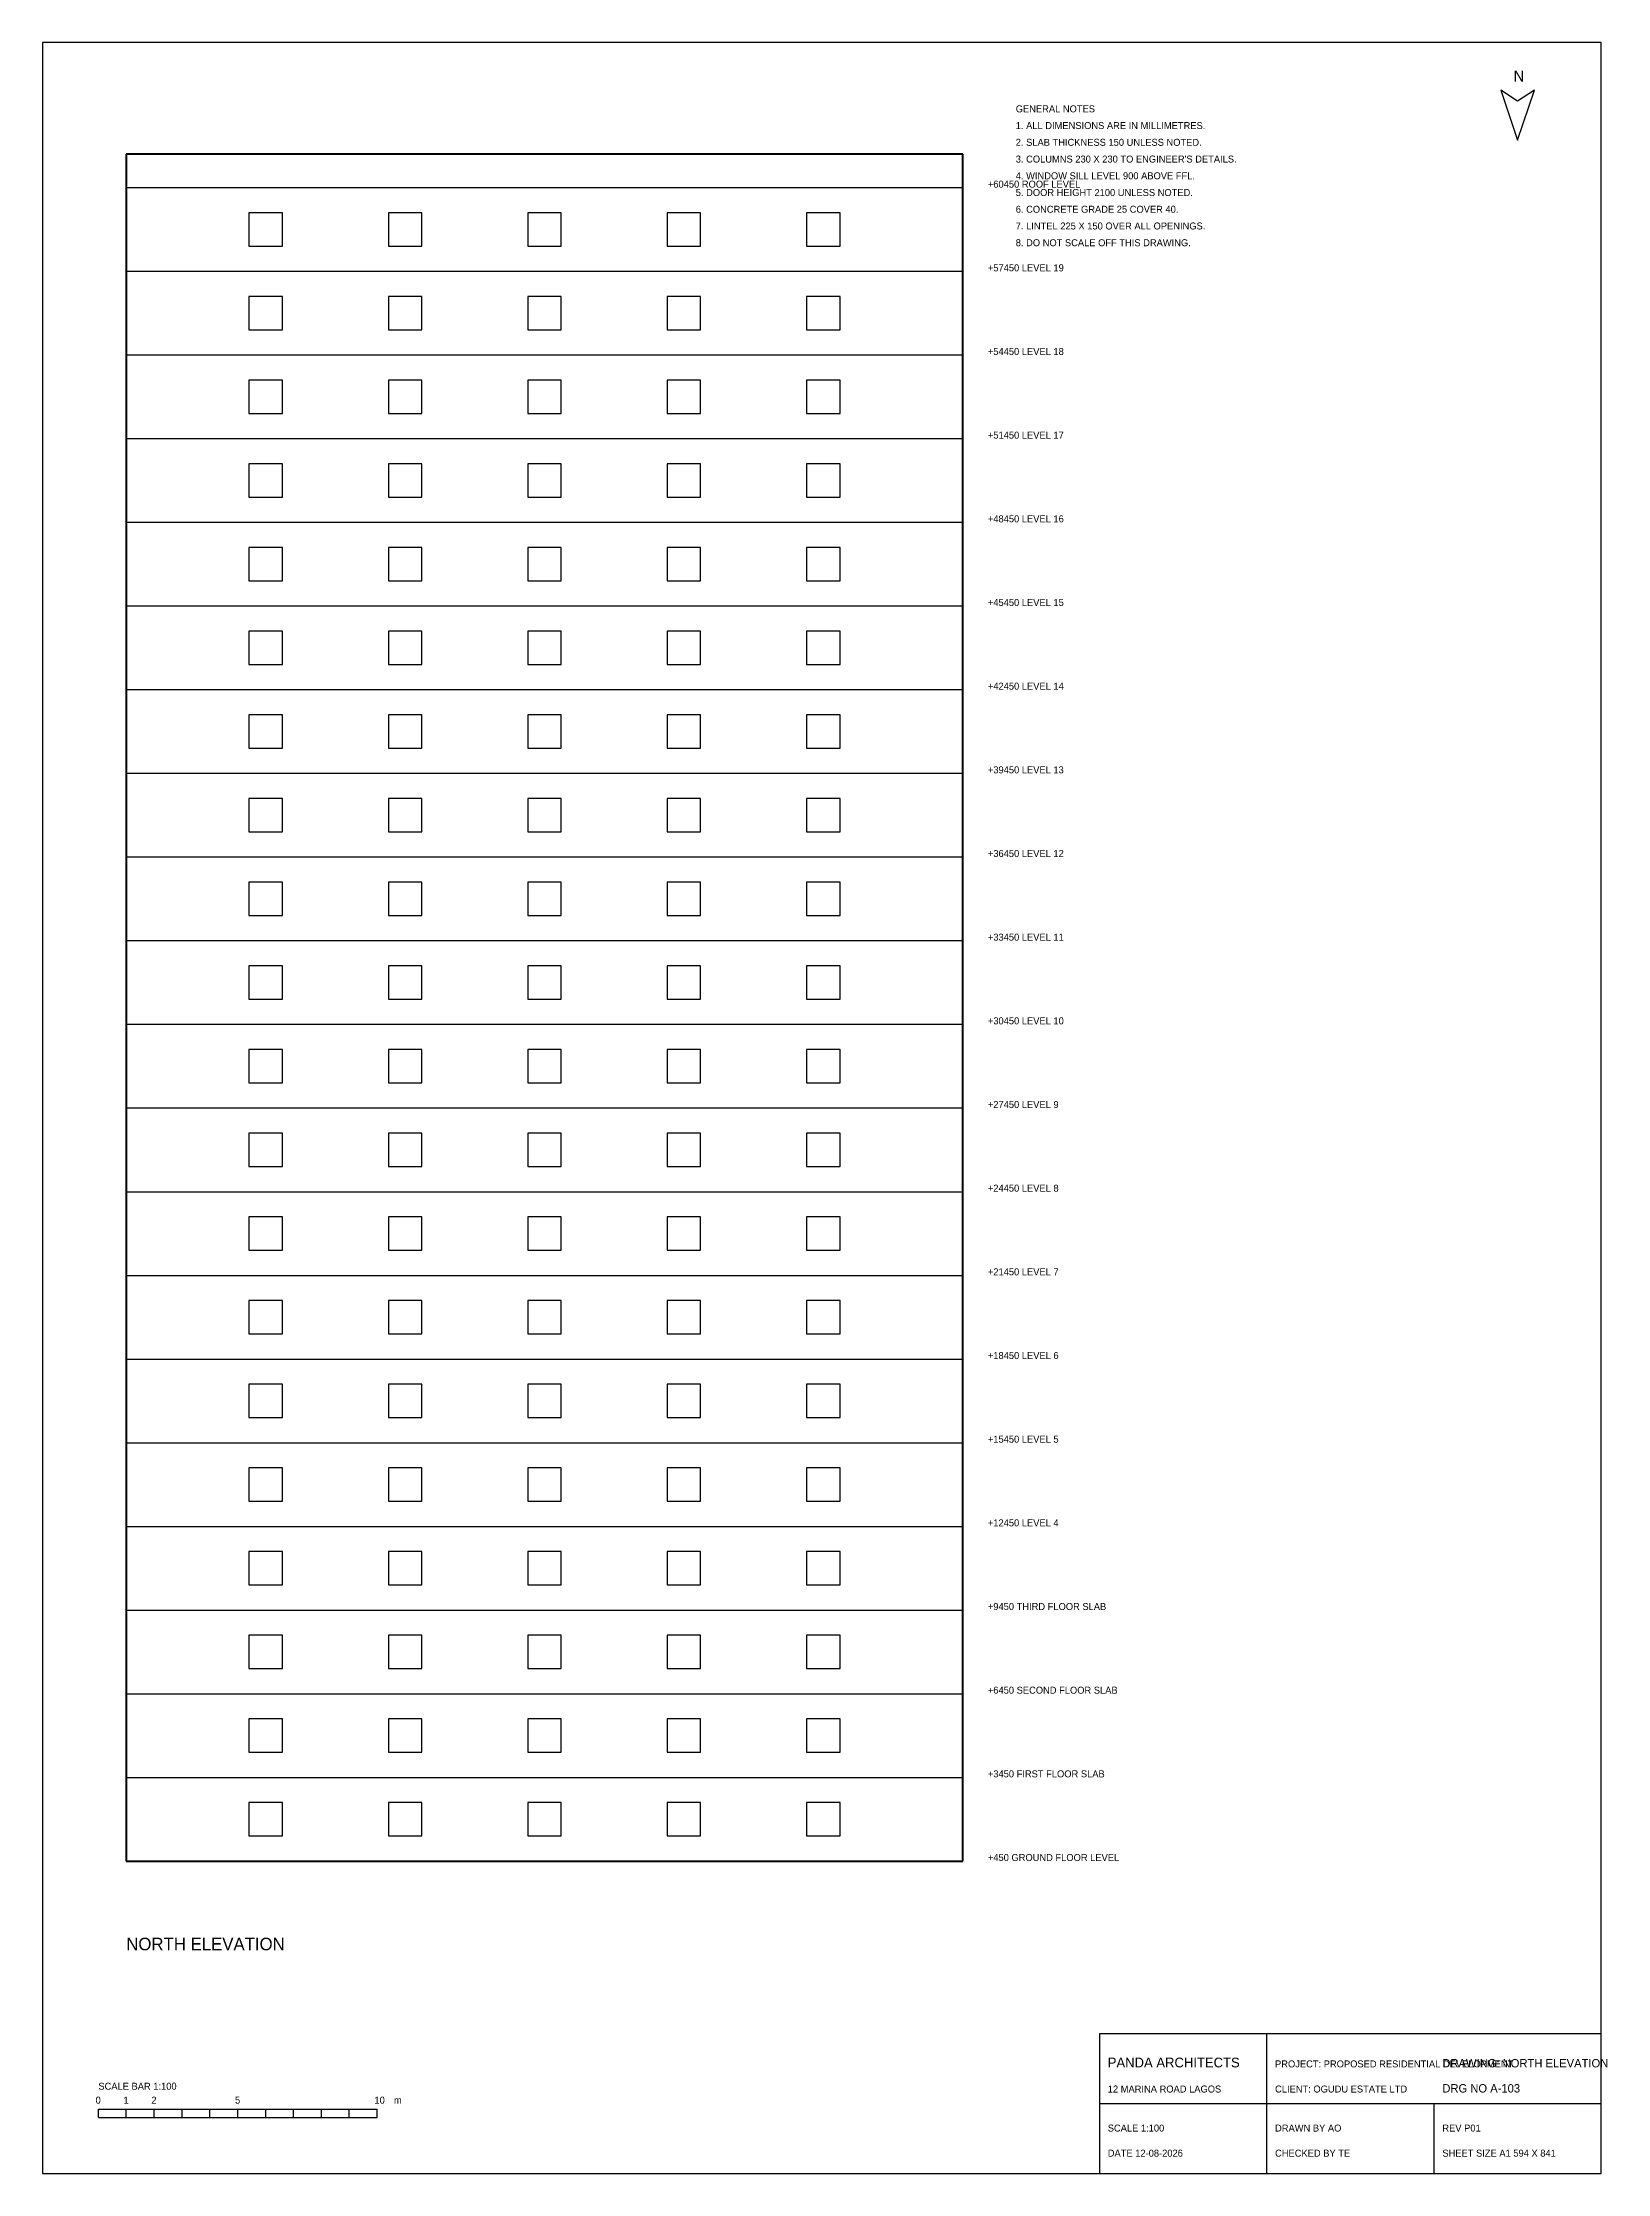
# Model space of a CAD drawing. Header units: millimetres. Extents: x 0 to 248600, y -11200 to 65200.
# Drawn here: x 130800 to 186918, y -11200 to 65200 of the extents above; entities that cross this region are included whole.
import ezdxf

# ---------------------------------------------------------------- set-up
doc = ezdxf.new("R2010")
doc.units = ezdxf.units.MM
doc.layers.get('0').update_dxf_attribs({"color": 1, "linetype": 'CONTINUOUS'})
for name, color, linetype in [('TEXT', 6, 'CONTINUOUS'), ('WALL', 4, 'CONTINUOUS'), ('WIND', 2, 'CONTINUOUS')]:
    doc.layers.add(name, color=color, linetype=linetype)

msp = doc.modelspace()

# ---------------------------------------------------------------- texts
for s, height, p in [('N', 400, (183550, 63800)), ('GENERAL NOTES', 250, (165700, 62700)), ('1. ALL DIMENSIONS ARE IN MILLIMETRES.', 250, (165700, 62100)), ("3. COLUMNS 230 X 230 TO ENGINEER'S DETAILS.", 250, (165700, 60900)), ('2. SLAB THICKNESS 150 UNLESS NOTED.', 250, (165700, 61500)), ('4. WINDOW SILL LEVEL 900 ABOVE FFL.', 250, (165700, 60300)), ('5. DOOR HEIGHT 2100 UNLESS NOTED.', 250, (165700, 59700)), ('6. CONCRETE GRADE 25 COVER 40.', 250, (165700, 59100)), ('8. DO NOT SCALE OFF THIS DRAWING.', 250, (165700, 57900)), ('7. LINTEL 225 X 150 OVER ALL OPENINGS.', 250, (165700, 58500)), ('DRAWING: NORTH ELEVATION', 300, (181000, -7400)), ('SCALE BAR 1:100', 250, (132800, -8200)), ('DRG NO A-103', 300, (181000, -8300)), ('0', 250, (132700, -8700)), ('1', 250, (133700, -8700)), ('2', 250, (134700, -8700)), ('5', 250, (137700, -8700)), ('10', 250, (142700, -8700)), ('m', 250, (143400, -8700))]:
    msp.add_text(s, height=height).set_placement(p)
at = {"layer": 'TEXT'}
for s, height, p in [('+60450 ROOF LEVEL', 250, (164700, 60000)), ('+57450 LEVEL 19', 250, (164700, 57000)), ('+54450 LEVEL 18', 250, (164700, 54000)), ('+51450 LEVEL 17', 250, (164700, 51000)), ('+48450 LEVEL 16', 250, (164700, 48000)), ('+45450 LEVEL 15', 250, (164700, 45000)), ('+42450 LEVEL 14', 250, (164700, 42000)), ('+39450 LEVEL 13', 250, (164700, 39000)), ('+36450 LEVEL 12', 250, (164700, 36000)), ('+33450 LEVEL 11', 250, (164700, 33000)), ('+30450 LEVEL 10', 250, (164700, 30000)), ('+27450 LEVEL 9', 250, (164700, 27000)), ('+24450 LEVEL 8', 250, (164700, 24000)), ('+21450 LEVEL 7', 250, (164700, 21000)), ('+18450 LEVEL 6', 250, (164700, 18000)), ('+15450 LEVEL 5', 250, (164700, 15000)), ('+12450 LEVEL 4', 250, (164700, 12000)), ('+9450 THIRD FLOOR SLAB', 250, (164700, 9000)), ('+6450 SECOND FLOOR SLAB', 250, (164700, 6000)), ('+3450 FIRST FLOOR SLAB', 250, (164700, 3000)), ('+450 GROUND FLOOR LEVEL', 250, (164700, 0)), ('NORTH ELEVATION', 450, (133800, -3200))]:
    msp.add_text(s, height=height, dxfattribs=at).set_placement(p)

# ---------------------------------------------------------------- blocks, each defined once
blk = doc.blocks.new('TITLEBLOCK-A1')
for p, q in [((6000, 0), (6000, 5000)), ((0, 2500), (18000, 2500)), ((12000, 0), (12000, 2500))]:
    blk.add_line(p, q)
blk.add_lwpolyline([(0, 0), (18000, 0), (18000, 5000), (0, 5000)], close=True)
for s, height, p in [('PANDA ARCHITECTS', 350, (300, 3800)), ('PROJECT: PROPOSED RESIDENTIAL DEVELOPMENT', 250, (6300, 3800)), ('12 MARINA ROAD LAGOS', 250, (300, 2900)), ('CLIENT: OGUDU ESTATE LTD', 250, (6300, 2900)), ('SCALE 1:100', 250, (300, 1500)), ('DRAWN BY AO', 250, (6300, 1500)), ('REV P01', 250, (12300, 1500)), ('DATE 12-08-2026', 250, (300, 600)), ('CHECKED BY TE', 250, (6300, 600)), ('SHEET SIZE A1 594 X 841', 250, (12300, 600))]:
    blk.add_text(s, height=height).set_placement(p)

# ---------------------------------------------------------------- linework, layer by layer
for p, q in [((186700, 65200), (130800, 65200)), ((130800, 65200), (130800, -11200)), ((186700, -11200), (186700, 65200)), ((132800, -8900), (142800, -8900)), ((132800, -9200), (132800, -8900)), ((133800, -9200), (133800, -8900)), ((134800, -9200), (134800, -8900)), ((135800, -9200), (135800, -8900)), ((136800, -9200), (136800, -8900)), ((137800, -9200), (137800, -8900)), ((138800, -9200), (138800, -8900)), ((139800, -9200), (139800, -8900)), ((140800, -9200), (140800, -8900)), ((141800, -9200), (141800, -8900)), ((142800, -9200), (142800, -8900)), ((132800, -9200), (142800, -9200)), ((130800, -11200), (186700, -11200))]:
    msp.add_line(p, q)
msp.add_lwpolyline([(183700, 61700), (184300, 63500), (183700, 63100), (183100, 63500)], close=True)
at = {"layer": 'WALL', "lineweight": 50}
for p, q in [((163800, 61200), (133800, 61200)), ((133800, 61200), (133800, 0)), ((163800, 0), (163800, 61200)), ((133800, 0), (163800, 0))]:
    msp.add_line(p, q, dxfattribs=at)
at = {"layer": 'WALL'}
for p, q in [((133800, 60000), (163800, 60000)), ((133800, 57000), (163800, 57000)), ((133800, 54000), (163800, 54000)), ((133800, 51000), (163800, 51000)), ((133800, 48000), (163800, 48000)), ((133800, 45000), (163800, 45000)), ((133800, 42000), (163800, 42000)), ((133800, 39000), (163800, 39000)), ((133800, 36000), (163800, 36000)), ((133800, 33000), (163800, 33000)), ((133800, 30000), (163800, 30000)), ((133800, 27000), (163800, 27000)), ((133800, 24000), (163800, 24000)), ((133800, 21000), (163800, 21000)), ((133800, 18000), (163800, 18000)), ((133800, 15000), (163800, 15000)), ((133800, 12000), (163800, 12000)), ((133800, 9000), (163800, 9000)), ((133800, 6000), (163800, 6000)), ((133800, 3000), (163800, 3000)), ((133800, 0), (163800, 0))]:
    msp.add_line(p, q, dxfattribs=at)
at = {"layer": 'WIND'}
for points in [[(138200, 57900), (139400, 57900), (139400, 59100), (138200, 59100)], [(143200, 57900), (144400, 57900), (144400, 59100), (143200, 59100)], [(148200, 57900), (149400, 57900), (149400, 59100), (148200, 59100)], [(153200, 57900), (154400, 57900), (154400, 59100), (153200, 59100)], [(158200, 57900), (159400, 57900), (159400, 59100), (158200, 59100)], [(138200, 54900), (139400, 54900), (139400, 56100), (138200, 56100)], [(143200, 54900), (144400, 54900), (144400, 56100), (143200, 56100)], [(148200, 54900), (149400, 54900), (149400, 56100), (148200, 56100)], [(153200, 54900), (154400, 54900), (154400, 56100), (153200, 56100)], [(158200, 54900), (159400, 54900), (159400, 56100), (158200, 56100)], [(138200, 51900), (139400, 51900), (139400, 53100), (138200, 53100)], [(143200, 51900), (144400, 51900), (144400, 53100), (143200, 53100)], [(148200, 51900), (149400, 51900), (149400, 53100), (148200, 53100)], [(153200, 51900), (154400, 51900), (154400, 53100), (153200, 53100)], [(158200, 51900), (159400, 51900), (159400, 53100), (158200, 53100)], [(138200, 48900), (139400, 48900), (139400, 50100), (138200, 50100)], [(143200, 48900), (144400, 48900), (144400, 50100), (143200, 50100)], [(148200, 48900), (149400, 48900), (149400, 50100), (148200, 50100)], [(153200, 48900), (154400, 48900), (154400, 50100), (153200, 50100)], [(158200, 48900), (159400, 48900), (159400, 50100), (158200, 50100)], [(138200, 45900), (139400, 45900), (139400, 47100), (138200, 47100)], [(143200, 45900), (144400, 45900), (144400, 47100), (143200, 47100)], [(148200, 45900), (149400, 45900), (149400, 47100), (148200, 47100)], [(153200, 45900), (154400, 45900), (154400, 47100), (153200, 47100)], [(158200, 45900), (159400, 45900), (159400, 47100), (158200, 47100)], [(138200, 42900), (139400, 42900), (139400, 44100), (138200, 44100)], [(143200, 42900), (144400, 42900), (144400, 44100), (143200, 44100)], [(148200, 42900), (149400, 42900), (149400, 44100), (148200, 44100)], [(153200, 42900), (154400, 42900), (154400, 44100), (153200, 44100)], [(158200, 42900), (159400, 42900), (159400, 44100), (158200, 44100)], [(138200, 39900), (139400, 39900), (139400, 41100), (138200, 41100)], [(143200, 39900), (144400, 39900), (144400, 41100), (143200, 41100)], [(148200, 39900), (149400, 39900), (149400, 41100), (148200, 41100)], [(153200, 39900), (154400, 39900), (154400, 41100), (153200, 41100)], [(158200, 39900), (159400, 39900), (159400, 41100), (158200, 41100)], [(138200, 36900), (139400, 36900), (139400, 38100), (138200, 38100)], [(143200, 36900), (144400, 36900), (144400, 38100), (143200, 38100)], [(148200, 36900), (149400, 36900), (149400, 38100), (148200, 38100)], [(153200, 36900), (154400, 36900), (154400, 38100), (153200, 38100)], [(158200, 36900), (159400, 36900), (159400, 38100), (158200, 38100)], [(138200, 33900), (139400, 33900), (139400, 35100), (138200, 35100)], [(143200, 33900), (144400, 33900), (144400, 35100), (143200, 35100)], [(148200, 33900), (149400, 33900), (149400, 35100), (148200, 35100)], [(153200, 33900), (154400, 33900), (154400, 35100), (153200, 35100)], [(158200, 33900), (159400, 33900), (159400, 35100), (158200, 35100)], [(138200, 30900), (139400, 30900), (139400, 32100), (138200, 32100)], [(143200, 30900), (144400, 30900), (144400, 32100), (143200, 32100)], [(148200, 30900), (149400, 30900), (149400, 32100), (148200, 32100)], [(153200, 30900), (154400, 30900), (154400, 32100), (153200, 32100)], [(158200, 30900), (159400, 30900), (159400, 32100), (158200, 32100)], [(138200, 27900), (139400, 27900), (139400, 29100), (138200, 29100)], [(143200, 27900), (144400, 27900), (144400, 29100), (143200, 29100)], [(148200, 27900), (149400, 27900), (149400, 29100), (148200, 29100)], [(153200, 27900), (154400, 27900), (154400, 29100), (153200, 29100)], [(158200, 27900), (159400, 27900), (159400, 29100), (158200, 29100)], [(138200, 24900), (139400, 24900), (139400, 26100), (138200, 26100)], [(143200, 24900), (144400, 24900), (144400, 26100), (143200, 26100)], [(148200, 24900), (149400, 24900), (149400, 26100), (148200, 26100)], [(153200, 24900), (154400, 24900), (154400, 26100), (153200, 26100)], [(158200, 24900), (159400, 24900), (159400, 26100), (158200, 26100)], [(138200, 21900), (139400, 21900), (139400, 23100), (138200, 23100)], [(143200, 21900), (144400, 21900), (144400, 23100), (143200, 23100)], [(148200, 21900), (149400, 21900), (149400, 23100), (148200, 23100)], [(153200, 21900), (154400, 21900), (154400, 23100), (153200, 23100)], [(158200, 21900), (159400, 21900), (159400, 23100), (158200, 23100)], [(138200, 18900), (139400, 18900), (139400, 20100), (138200, 20100)], [(143200, 18900), (144400, 18900), (144400, 20100), (143200, 20100)], [(148200, 18900), (149400, 18900), (149400, 20100), (148200, 20100)], [(153200, 18900), (154400, 18900), (154400, 20100), (153200, 20100)], [(158200, 18900), (159400, 18900), (159400, 20100), (158200, 20100)], [(138200, 15900), (139400, 15900), (139400, 17100), (138200, 17100)], [(143200, 15900), (144400, 15900), (144400, 17100), (143200, 17100)], [(148200, 15900), (149400, 15900), (149400, 17100), (148200, 17100)], [(153200, 15900), (154400, 15900), (154400, 17100), (153200, 17100)], [(158200, 15900), (159400, 15900), (159400, 17100), (158200, 17100)], [(138200, 12900), (139400, 12900), (139400, 14100), (138200, 14100)], [(143200, 12900), (144400, 12900), (144400, 14100), (143200, 14100)], [(148200, 12900), (149400, 12900), (149400, 14100), (148200, 14100)], [(153200, 12900), (154400, 12900), (154400, 14100), (153200, 14100)], [(158200, 12900), (159400, 12900), (159400, 14100), (158200, 14100)], [(138200, 9900), (139400, 9900), (139400, 11100), (138200, 11100)], [(143200, 9900), (144400, 9900), (144400, 11100), (143200, 11100)], [(148200, 9900), (149400, 9900), (149400, 11100), (148200, 11100)], [(153200, 9900), (154400, 9900), (154400, 11100), (153200, 11100)], [(158200, 9900), (159400, 9900), (159400, 11100), (158200, 11100)], [(138200, 6900), (139400, 6900), (139400, 8100), (138200, 8100)], [(143200, 6900), (144400, 6900), (144400, 8100), (143200, 8100)], [(148200, 6900), (149400, 6900), (149400, 8100), (148200, 8100)], [(153200, 6900), (154400, 6900), (154400, 8100), (153200, 8100)], [(158200, 6900), (159400, 6900), (159400, 8100), (158200, 8100)], [(138200, 3900), (139400, 3900), (139400, 5100), (138200, 5100)], [(143200, 3900), (144400, 3900), (144400, 5100), (143200, 5100)], [(148200, 3900), (149400, 3900), (149400, 5100), (148200, 5100)], [(153200, 3900), (154400, 3900), (154400, 5100), (153200, 5100)], [(158200, 3900), (159400, 3900), (159400, 5100), (158200, 5100)], [(138200, 900), (139400, 900), (139400, 2100), (138200, 2100)], [(143200, 900), (144400, 900), (144400, 2100), (143200, 2100)], [(148200, 900), (149400, 900), (149400, 2100), (148200, 2100)], [(153200, 900), (154400, 900), (154400, 2100), (153200, 2100)], [(158200, 900), (159400, 900), (159400, 2100), (158200, 2100)]]:
    msp.add_lwpolyline(points, close=True, dxfattribs=at)

# ---------------------------------------------------------------- block references
msp.add_blockref('TITLEBLOCK-A1', (168700, -11200))

msp.set_redraw_order([(e.dxf.handle, doc.entitydb.next_handle()) for e in msp.query("TEXT MTEXT ATTDEF DIMENSION ARC_DIMENSION")])  # texts and dimensions are drawn at this point

doc.saveas('drawing.dxf')
